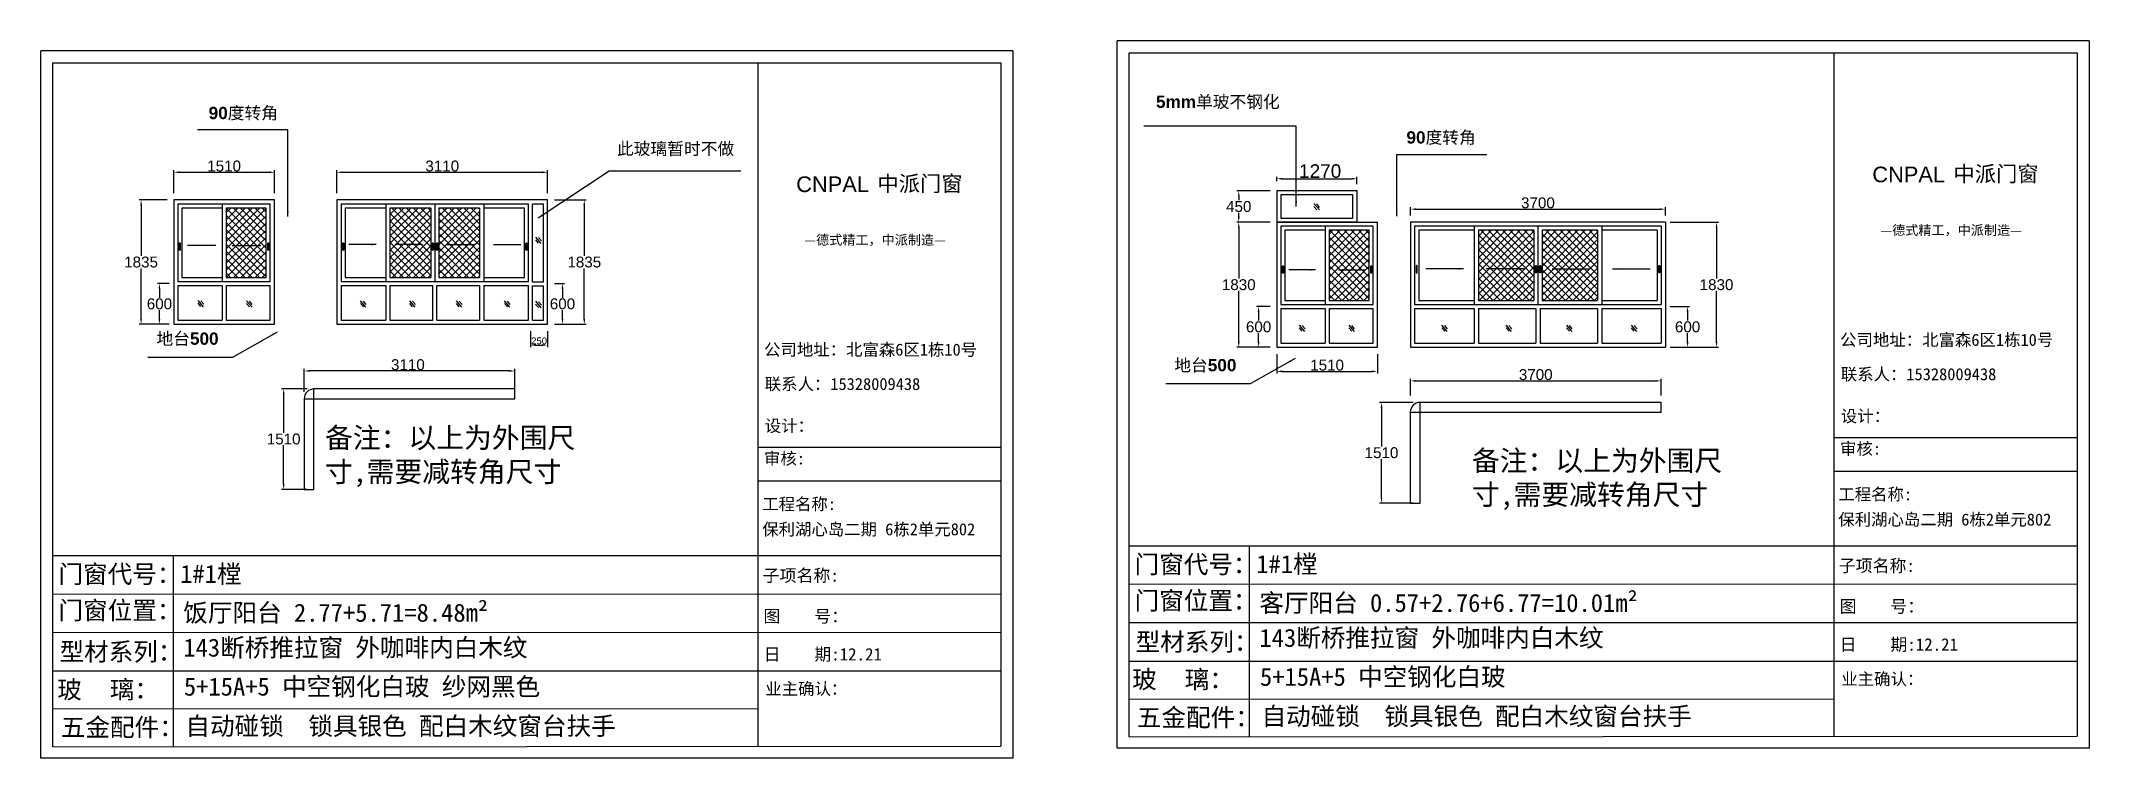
# Model space of a CAD drawing. Header units: inches. Extents: x -138455 to 599497, y -747149 to 13167.
# Drawn here: x 279536 to 309675, y -627112 to -616563 of the extents above; entities that cross this region are included whole.
import ezdxf

# ---------------------------------------------------------------- set-up
doc = ezdxf.new("R2010")
doc.units = ezdxf.units.IN
doc.header["$MEASUREMENT"] = 0
doc.header["$PDMODE"] = 35
doc.header["$PDSIZE"] = -3
doc.layers.add('0 @ 1', color=7, linetype='Continuous')
doc.styles.add('Annotative', font='arialbd.ttf')
doc.styles.add('MtXpl_', font='')
doc.styles.get("Standard").update_dxf_attribs({"font": 'arial.ttf'})
doc.styles.get('MtXpl_').set_extended_font_data('SimSun')
doc.dimstyles.get("Standard").update_dxf_attribs({"dimtxt": 80, "dimasz": 70, "dimexe": 40, "dimexo": 80, "dimgap": 0, "dimtad": 1, "dimtih": 1, "dimtoh": 1, "dimdec": 0, "dimzin": 0, "dimdsep": 46, "dimtxsty": 'Standard', "dimcen": 0.09, "dimadec": 0, "dimazin": 0, "dimtfac": 1, "dimtdec": 0, "dimtofl": 0, "dimtmove": 0, "dimatfit": 3, "dimfxl": 0, "dimtolj": 1, "dimtzin": 0, "dimarcsym": 0})

msp = doc.modelspace()

# ---------------------------------------------------------------- texts
for p in [(306485, -618641.4), (290649.7, -618785.4)]:
    msp.add_text('CNPAL', height=229.91).set_placement(p)
at = {"style": 'MtXpl_'}
for s, height, p in [('中派门窗', 229.91, (307678.7, -618632)), ('中派门窗', 229.91, (291843.5, -618775.9)), ('—德式精工，中派制造—', 141.486, (306605.2, -619416.5)), ('—德式精工，中派制造—', 141.486, (290769.9, -619560.4)), ('公司地址：北富森6区1栋10号', 176.858, (306012.4, -621048)), ('公司地址：北富森6区1栋10号', 176.858, (290177.1, -621191.9)), ('联系人：15328009438', 176.858, (306022, -621553.6)), ('联系人：15328009438', 176.858, (290186.7, -621697.5)), ('设计：', 176.86, (306022.3, -622169.4)), ('设计：', 176.86, (290187, -622313.3)), ('审核:', 176.86, (290175.7, -622792.9)), ('审核:', 176.86, (306011, -622648.9)), ('工程名称:', 176.86, (290149.9, -623464.1)), ('工程名称:', 176.86, (305985.1, -623320.2)), ('保利湖心岛二期 6栋2单元802', 176.858, (305985.1, -623691.5)), ('保利湖心岛二期 6栋2单元802', 176.858, (290149.9, -623835.4)), ('子项名称:', 182.76, (305990.8, -624374)), ('子项名称:', 182.76, (290155.5, -624517.9)), ('图    号：', 182.76, (306003.9, -624973.3)), ('图    号：', 182.76, (290168.6, -625117.3)), ('日    期:12.21', 182.755, (306004.5, -625533.2)), ('日    期:12.21', 182.755, (290169.3, -625677.1)), ('业主确认：', 176.86, (290193.8, -626181.3)), ('业主确认：', 176.86, (306029.1, -626037.3))]:
    msp.add_text(s, height=height, dxfattribs=at).set_placement(p)
at = {"layer": '0 @ 1', "style": 'Annotative'}
for s, p in [('门窗代号：', (295628.9, -624394.4)), ('门窗代号：', (279793.7, -624538.3)), ('门窗位置：', (279793.7, -625072.8)), ('门窗位置：', (295628.9, -624928.9)), ('型材系列：', (279808.9, -625679.9)), ('型材系列：', (295644.2, -625535.9)), ('玻    璃：', (279775, -626236.6)), ('玻    璃：', (295593.4, -626086.9)), ('五金配件：', (279827.4, -626791.8)), ('五金配件：', (295662.6, -626647.9))]:
    msp.add_text(s, height=265.29, dxfattribs=at).set_placement(p)
for s, width, heights, insert, char_height, attachment_point in [('90{\\fSimSun|b1|i0|c134|p2;度转角}', 1071.124, [0], (282003.4, -617532), 180.693, 1), ('5mm{\\fSimSun|b1|i0|c134|p2;单玻不钢化}', 2149.158, [0], (297765.5, -617366.2), 180.693, 3), ('{\\fSimSun|b1|i0|c134|p2;此玻璃暂时不做}', 2854.319, [0], (288011.6, -618057.2), 180.693, 1), ('90{\\fSimSun|b1|i0|c134|p2;度转角}', 1071.124, [0], (300650.3, -617891.3), 180.693, 3), ('{\\fSimSun|b1|i0|c134|p2;地台}500', 1071.124, [0], (281235.4, -620851.6), 180.693, 1), ('{\\fSimSun|b1|i0|c134|p2;地台}500', 1071.124, [0], (296213.6, -621241.9), 180.693, 1), ('{\\fSimSun|b1|i0|c134|p2;备注：以上为外围尺寸,需要减转角尺寸}', 4252.954, [0], (283715.4, -622249.9), 300, 1), ('{\\fSimSun|b1|i0|c134|p2;备注：以上为外围尺寸,需要减转角尺寸}', 4252.954, [0], (300593.2, -622586.8), 300, 1), ('{\\fSimSun|b1|i0|c134|p2;1#1樘}', 4396.385, [0], (297419.7, -624126.4), 265.286, 1), ('{\\fSimSun|b1|i0|c134|p2;1#1樘}', 4396.385, [0], (281584.4, -624270.3), 265.286, 1), ('{\\fSimSun|b1|i0|c134|p2;客厅阳台 0.57+2.76+6.77=10.01m²}', 6088.27, [0], (297465.8, -624697.6), 265.286, 1), ('{\\fSimSun|b1|i0|c134|p2;饭厅阳台 2.77+5.71=8.48m²}', 6376.819, [0], (281630.5, -624841.6), 265.286, 1), ('{\\fSimSun|b1|i0|c134|p2;143断桥推拉窗 外咖啡内白木纹}', 6156.992, [0], (281631, -625355), 265.286, 1), ('{\\fSimSun|b1|i0|c134|p2;143断桥推拉窗 外咖啡内白木纹}', 5994.881, [0], (297466.2, -625211.1), 265.286, 1), ('{\\fSimSun|b1|i0|c134|p2;5+15A+5 中空钢化白玻 纱网黑色}', 6000.142, [0], (281639, -625928.6), 265.286, 1), ('{\\fSimSun|b1|i0|c134|p2;5+15A+5 中空钢化白玻}', 6000.142, [0], (297474.3, -625784.6), 265.286, 1), ('{\\fSimSun|b1|i0|c134|p2;自动碰锁  锁具银色 配白木纹窗台扶手}', 12547.153, [175.9], (281661.9, -626508.5), 265.286, 1), ('{\\fSimSun|b1|i0|c134|p2;自动碰锁  锁具银色 配白木纹窗台扶手}', 7204.942, [175.9], (297497.1, -626364.6), 265.286, 1)]:
    msp.add_mtext_dynamic_manual_height_columns(s, width=width, gutter_width=903.5, heights=heights, dxfattribs=dict(at, insert=insert, char_height=char_height, attachment_point=attachment_point))

# ---------------------------------------------------------------- blocks, each defined once
blk = doc.blocks.new('*D2577')
at = {"color": 0, "lineweight": -2, "transparency": 16777216}
for p, q in [((281491, -618801), (281491, -618464)), ((281571, -618494), (282891, -618494)), ((282971, -618801), (282971, -618464))]:
    blk.add_line(p, q, dxfattribs=at)
at = {"color": 0, "transparency": 16777216}
for points in [[(281571, -618481), (281571, -618508), (281491, -618494)], [(282891, -618481), (282891, -618508), (282971, -618494)]]:
    blk.add_solid(points, dxfattribs=at)
at = {"layer": 'Defpoints', "color": 0, "transparency": 16777216}
for p in [(282971, -618494), (281491, -618901), (282971, -618901)]:
    blk.add_point(p, dxfattribs=at)
at = {"color": 0, "transparency": 16777216, "insert": (282231, -618403), "char_height": 160, "attachment_point": 5}
blk.add_mtext('\\A1;1510', dxfattribs=at)
blk = doc.blocks.new('*D2578')
at = {"color": 0, "lineweight": -2, "transparency": 16777216}
for p, q in [((281391, -618901), (280979, -618901)), ((281009, -618981), (281009, -619724)), ((281009, -620651), (281009, -619908)), ((281391, -620731), (280979, -620731))]:
    blk.add_line(p, q, dxfattribs=at)
at = {"color": 0, "transparency": 16777216}
for points in [[(280996, -618981), (281022, -618981), (281009, -618901)], [(280996, -620651), (281022, -620651), (281009, -620731)]]:
    blk.add_solid(points, dxfattribs=at)
at = {"layer": 'Defpoints', "color": 0, "transparency": 16777216}
for p in [(281491, -618901), (281009, -620731), (281491, -620731)]:
    blk.add_point(p, dxfattribs=at)
at = {"color": 0, "transparency": 16777216, "insert": (281009, -619816), "char_height": 160, "attachment_point": 5}
blk.add_mtext('\\A1;1835', dxfattribs=at)
blk = doc.blocks.new('123as')
at = {"color": 0}
for p, q in [((90189, 51387), (90252, 51462)), ((90194, 51330), (90312, 51470)), ((90251, 51335), (90314, 51410))]:
    blk.add_line(p, q, dxfattribs=at)
blk = doc.blocks.new('*D2573')
at = {"color": 0, "lineweight": -2, "transparency": 16777216}
for p, q in [((283891, -618801), (283891, -618464)), ((283971, -618494), (286911, -618494)), ((286991, -618801), (286991, -618464))]:
    blk.add_line(p, q, dxfattribs=at)
at = {"color": 0, "transparency": 16777216}
for points in [[(283971, -618481), (283971, -618508), (283891, -618494)], [(286911, -618481), (286911, -618508), (286991, -618494)]]:
    blk.add_solid(points, dxfattribs=at)
at = {"layer": 'Defpoints', "color": 0, "transparency": 16777216}
for p in [(286991, -618494), (283891, -618901), (286991, -618901)]:
    blk.add_point(p, dxfattribs=at)
at = {"color": 0, "transparency": 16777216, "insert": (285441, -618403), "char_height": 160, "attachment_point": 5}
blk.add_mtext('\\A1;3110', dxfattribs=at)
blk = doc.blocks.new('*D2574')
at = {"color": 0, "lineweight": -2, "transparency": 16777216}
for p, q in [((287091, -618901), (287561, -618901)), ((287531, -618981), (287531, -619724)), ((287531, -620651), (287531, -619908)), ((287091, -620731), (287561, -620731))]:
    blk.add_line(p, q, dxfattribs=at)
at = {"color": 0, "transparency": 16777216}
for points in [[(287517, -618981), (287544, -618981), (287531, -618901)], [(287517, -620651), (287544, -620651), (287531, -620731)]]:
    blk.add_solid(points, dxfattribs=at)
at = {"layer": 'Defpoints', "color": 0, "transparency": 16777216}
for p in [(286991, -618901), (286991, -620731), (287531, -620731)]:
    blk.add_point(p, dxfattribs=at)
at = {"color": 0, "transparency": 16777216, "insert": (287531, -619816), "char_height": 160, "attachment_point": 5}
blk.add_mtext('\\A1;1835', dxfattribs=at)
blk = doc.blocks.new('*D2575')
at = {"color": 0, "lineweight": -2, "transparency": 16777216}
for p, q in [((286741, -620831), (286741, -621067)), ((286991, -620831), (286991, -621067)), ((286821, -621037), (286911, -621037))]:
    blk.add_line(p, q, dxfattribs=at)
at = {"color": 0, "transparency": 16777216}
for points in [[(286821, -621023), (286821, -621050), (286741, -621037)], [(286911, -621023), (286911, -621050), (286991, -621037)]]:
    blk.add_solid(points, dxfattribs=at)
at = {"layer": 'Defpoints', "color": 0, "transparency": 16777216}
for p in [(286741, -620731), (286991, -620731), (286991, -621037)]:
    blk.add_point(p, dxfattribs=at)
at = {"color": 0, "transparency": 16777216, "insert": (286866, -620975), "char_height": 160, "attachment_point": 5}
blk.add_mtext('\\A1;{\\H0.625x;250}', dxfattribs=at)
blk = doc.blocks.new('*D2576')
at = {"color": 0, "lineweight": -2, "transparency": 16777216}
for p, q in [((287091, -620131), (287240, -620131)), ((287210, -620211), (287210, -620340)), ((287210, -620651), (287210, -620523)), ((287091, -620731), (287240, -620731))]:
    blk.add_line(p, q, dxfattribs=at)
at = {"color": 0, "transparency": 16777216}
for points in [[(287197, -620211), (287224, -620211), (287210, -620131)], [(287197, -620651), (287224, -620651), (287210, -620731)]]:
    blk.add_solid(points, dxfattribs=at)
at = {"layer": 'Defpoints', "color": 0, "transparency": 16777216}
for p in [(286991, -620131), (286991, -620731), (287210, -620731)]:
    blk.add_point(p, dxfattribs=at)
at = {"color": 0, "transparency": 16777216, "insert": (287210, -620431), "char_height": 160, "attachment_point": 5}
blk.add_mtext('\\A1;600', dxfattribs=at)
blk = doc.blocks.new('*D2580')
at = {"color": 0, "lineweight": -2, "transparency": 16777216}
for p, q in [((281420, -620131), (281249, -620131)), ((281279, -620211), (281279, -620340)), ((281279, -620651), (281279, -620523)), ((281420, -620731), (281249, -620731))]:
    blk.add_line(p, q, dxfattribs=at)
at = {"color": 0, "transparency": 16777216}
for points in [[(281265, -620211), (281292, -620211), (281279, -620131)], [(281265, -620651), (281292, -620651), (281279, -620731)]]:
    blk.add_solid(points, dxfattribs=at)
at = {"layer": 'Defpoints', "color": 0, "transparency": 16777216}
for p in [(281520, -620131), (281279, -620731), (281520, -620731)]:
    blk.add_point(p, dxfattribs=at)
at = {"color": 0, "transparency": 16777216, "insert": (281279, -620431), "char_height": 160, "attachment_point": 5}
blk.add_mtext('\\A1;600', dxfattribs=at)
blk = doc.blocks.new('*D2581')
at = {"color": 0, "lineweight": -2, "transparency": 16777216}
for p, q in [((297622, -619229), (297132, -619229)), ((297162, -619309), (297162, -620057)), ((297162, -620989), (297162, -620240)), ((297622, -621069), (297132, -621069))]:
    blk.add_line(p, q, dxfattribs=at)
at = {"color": 0, "transparency": 16777216}
for points in [[(297149, -619309), (297175, -619309), (297162, -619229)], [(297149, -620989), (297175, -620989), (297162, -621069)]]:
    blk.add_solid(points, dxfattribs=at)
at = {"layer": 'Defpoints', "color": 0, "transparency": 16777216}
for p in [(297722, -619229), (297162, -621069), (297722, -621069)]:
    blk.add_point(p, dxfattribs=at)
at = {"color": 0, "transparency": 16777216, "insert": (297162, -620149), "char_height": 160, "attachment_point": 5}
blk.add_mtext('\\A1;1830', dxfattribs=at)
blk = doc.blocks.new('*D2583')
at = {"color": 0, "lineweight": -2, "transparency": 16777216}
for p, q in [((297622, -620469), (297424, -620469)), ((297454, -620549), (297454, -620677)), ((297454, -620989), (297454, -620860)), ((297622, -621069), (297424, -621069))]:
    blk.add_line(p, q, dxfattribs=at)
at = {"color": 0, "transparency": 16777216}
for points in [[(297440, -620549), (297467, -620549), (297454, -620469)], [(297440, -620989), (297467, -620989), (297454, -621069)]]:
    blk.add_solid(points, dxfattribs=at)
at = {"layer": 'Defpoints', "color": 0, "transparency": 16777216}
for p in [(297722, -620469), (297454, -621069), (297722, -621069)]:
    blk.add_point(p, dxfattribs=at)
at = {"color": 0, "transparency": 16777216, "insert": (297454, -620769), "char_height": 160, "attachment_point": 5}
blk.add_mtext('\\A1;600', dxfattribs=at)
blk = doc.blocks.new('*D2590')
at = {"color": 0, "lineweight": -2, "transparency": 16777216}
for p, q in [((303513, -620469), (303797, -620469)), ((303767, -620549), (303767, -620677)), ((303767, -620989), (303767, -620860)), ((303513, -621069), (303797, -621069))]:
    blk.add_line(p, q, dxfattribs=at)
at = {"color": 0, "transparency": 16777216}
for points in [[(303753, -620549), (303780, -620549), (303767, -620469)], [(303753, -620989), (303780, -620989), (303767, -621069)]]:
    blk.add_solid(points, dxfattribs=at)
at = {"layer": 'Defpoints', "color": 0, "transparency": 16777216}
for p in [(303413, -620469), (303413, -621069), (303767, -621069)]:
    blk.add_point(p, dxfattribs=at)
at = {"color": 0, "transparency": 16777216, "insert": (303767, -620769), "char_height": 160, "attachment_point": 5}
blk.add_mtext('\\A1;600', dxfattribs=at)
blk = doc.blocks.new('*D2582')
at = {"color": 0, "lineweight": -2, "transparency": 16777216}
for p, q in [((303513, -619229), (304223, -619229)), ((304193, -619309), (304193, -620057)), ((304193, -620989), (304193, -620240)), ((303513, -621069), (304223, -621069))]:
    blk.add_line(p, q, dxfattribs=at)
at = {"color": 0, "transparency": 16777216}
for points in [[(304180, -619309), (304206, -619309), (304193, -619229)], [(304180, -620989), (304206, -620989), (304193, -621069)]]:
    blk.add_solid(points, dxfattribs=at)
at = {"layer": 'Defpoints', "color": 0, "transparency": 16777216}
for p in [(303413, -619229), (303413, -621069), (304193, -621069)]:
    blk.add_point(p, dxfattribs=at)
at = {"color": 0, "transparency": 16777216, "insert": (304193, -620149), "char_height": 160, "attachment_point": 5}
blk.add_mtext('\\A1;1830', dxfattribs=at)
blk = doc.blocks.new('*D2591')
at = {"color": 0, "lineweight": -2, "transparency": 16777216}
for p, q in [((297722, -618626), (297722, -618560)), ((297802, -618590), (298822, -618590)), ((298902, -618669), (298902, -618560))]:
    blk.add_line(p, q, dxfattribs=at)
at = {"color": 0, "transparency": 16777216}
for points in [[(297802, -618576), (297802, -618603), (297722, -618590)], [(298822, -618576), (298822, -618603), (298902, -618590)]]:
    blk.add_solid(points, dxfattribs=at)
at = {"layer": 'Defpoints', "color": 0, "transparency": 16777216}
for p in [(297722, -618726), (298902, -618590), (298902, -618769)]:
    blk.add_point(p, dxfattribs=at)
at = {"color": 0, "transparency": 16777216, "insert": (298360, -618478), "char_height": 160, "attachment_point": 5}
blk.add_mtext('\\A1;{\\H1.25x;1270}', dxfattribs=at)
blk = doc.blocks.new('*D2592')
at = {"color": 0, "lineweight": -2, "transparency": 16777216}
for p, q in [((297622, -618769), (297132, -618769)), ((297162, -618849), (297162, -618907)), ((297622, -619229), (297132, -619229)), ((297162, -619149), (297162, -619090))]:
    blk.add_line(p, q, dxfattribs=at)
at = {"color": 0, "transparency": 16777216}
for points in [[(297149, -618849), (297175, -618849), (297162, -618769)], [(297149, -619149), (297175, -619149), (297162, -619229)]]:
    blk.add_solid(points, dxfattribs=at)
at = {"layer": 'Defpoints', "color": 0, "transparency": 16777216}
for p in [(297722, -618769), (297162, -619229), (297722, -619229)]:
    blk.add_point(p, dxfattribs=at)
at = {"color": 0, "transparency": 16777216, "insert": (297162, -618999), "char_height": 160, "attachment_point": 5}
blk.add_mtext('\\A1;450', dxfattribs=at)
blk = doc.blocks.new('*D2602')
at = {"color": 0, "lineweight": -2, "transparency": 16777216}
for p, q in [((283409, -621725), (283409, -621388)), ((286429, -621418), (283489, -621418)), ((286509, -621725), (286509, -621388))]:
    blk.add_line(p, q, dxfattribs=at)
at = {"color": 0, "transparency": 16777216}
for points in [[(283489, -621404), (283489, -621431), (283409, -621418)], [(286429, -621404), (286429, -621431), (286509, -621418)]]:
    blk.add_solid(points, dxfattribs=at)
at = {"layer": 'Defpoints', "color": 0, "transparency": 16777216}
for p in [(283409, -621418), (283409, -621825), (286509, -621825)]:
    blk.add_point(p, dxfattribs=at)
at = {"color": 0, "transparency": 16777216, "insert": (284935, -621326), "char_height": 160, "attachment_point": 5}
blk.add_mtext('\\A1;3110', dxfattribs=at)
blk = doc.blocks.new('*D2603')
at = {"color": 0, "lineweight": -2, "transparency": 16777216}
for p, q in [((283452, -621682), (283077, -621682)), ((283107, -621762), (283107, -622327)), ((283107, -623082), (283107, -622511)), ((283452, -623162), (283077, -623162))]:
    blk.add_line(p, q, dxfattribs=at)
at = {"color": 0, "transparency": 16777216}
for points in [[(283093, -621762), (283120, -621762), (283107, -621682)], [(283093, -623082), (283120, -623082), (283107, -623162)]]:
    blk.add_solid(points, dxfattribs=at)
at = {"layer": 'Defpoints', "color": 0, "transparency": 16777216}
for p in [(283107, -621682), (283552, -621682), (283552, -623162)]:
    blk.add_point(p, dxfattribs=at)
at = {"color": 0, "transparency": 16777216, "insert": (283107, -622419), "char_height": 160, "attachment_point": 5}
blk.add_mtext('\\A1;1510', dxfattribs=at)
blk = doc.blocks.new('*D2604')
at = {"color": 0, "lineweight": -2, "transparency": 16777216}
for p, q in [((299687, -621781), (299687, -621534)), ((299767, -621564), (303297, -621564)), ((303377, -621781), (303377, -621534))]:
    blk.add_line(p, q, dxfattribs=at)
at = {"color": 0, "transparency": 16777216}
for points in [[(299767, -621551), (299767, -621577), (299687, -621564)], [(303297, -621551), (303297, -621577), (303377, -621564)]]:
    blk.add_solid(points, dxfattribs=at)
at = {"layer": 'Defpoints', "color": 0, "transparency": 16777216}
for p in [(303377, -621564), (299687, -621881), (303377, -621881)]:
    blk.add_point(p, dxfattribs=at)
at = {"color": 0, "transparency": 16777216, "insert": (301532, -621472), "char_height": 160, "attachment_point": 5}
blk.add_mtext('\\A1;3700', dxfattribs=at)
blk = doc.blocks.new('*D2605')
at = {"color": 0, "lineweight": -2, "transparency": 16777216}
for p, q in [((299730, -621881), (299233, -621881)), ((299263, -621961), (299263, -622529)), ((299263, -623281), (299263, -622713)), ((299730, -623361), (299233, -623361))]:
    blk.add_line(p, q, dxfattribs=at)
at = {"color": 0, "transparency": 16777216}
for points in [[(299250, -621961), (299276, -621961), (299263, -621881)], [(299250, -623281), (299276, -623281), (299263, -623361)]]:
    blk.add_solid(points, dxfattribs=at)
at = {"layer": 'Defpoints', "color": 0, "transparency": 16777216}
for p in [(299830, -621881), (299263, -623361), (299830, -623361)]:
    blk.add_point(p, dxfattribs=at)
at = {"color": 0, "transparency": 16777216, "insert": (299263, -622621), "char_height": 160, "attachment_point": 5}
blk.add_mtext('\\A1;1510', dxfattribs=at)
blk = doc.blocks.new('*D2610')
at = {"color": 0, "lineweight": -2, "transparency": 16777216}
for p, q in [((297722, -621169), (297722, -621454)), ((297802, -621424), (299122, -621424)), ((299202, -621169), (299202, -621454))]:
    blk.add_line(p, q, dxfattribs=at)
at = {"color": 0, "transparency": 16777216}
for points in [[(297802, -621410), (297802, -621437), (297722, -621424)], [(299122, -621410), (299122, -621437), (299202, -621424)]]:
    blk.add_solid(points, dxfattribs=at)
at = {"layer": 'Defpoints', "color": 0, "transparency": 16777216}
for p in [(297722, -621069), (299202, -621069), (299202, -621424)]:
    blk.add_point(p, dxfattribs=at)
at = {"color": 0, "transparency": 16777216, "insert": (298462, -621332), "char_height": 160, "attachment_point": 5}
blk.add_mtext('\\A1;1510', dxfattribs=at)
blk = doc.blocks.new('*D2689')
at = {"color": 0, "lineweight": -2, "transparency": 16777216}
for p, q in [((299690, -619129), (299690, -619007)), ((299770, -619037), (303360, -619037)), ((303440, -619129), (303440, -619007))]:
    blk.add_line(p, q, dxfattribs=at)
at = {"color": 0, "transparency": 16777216}
for points in [[(299770, -619024), (299770, -619050), (299690, -619037)], [(303360, -619024), (303360, -619050), (303440, -619037)]]:
    blk.add_solid(points, dxfattribs=at)
at = {"layer": 'Defpoints', "color": 0, "transparency": 16777216}
for p in [(303440, -619037), (299690, -619229), (303440, -619229)]:
    blk.add_point(p, dxfattribs=at)
at = {"color": 0, "transparency": 16777216, "insert": (301565, -618945), "char_height": 160, "attachment_point": 5}
blk.add_mtext('\\A1;3700', dxfattribs=at)

# ---------------------------------------------------------------- dimensions: what is measured, and where the dimension line sits
for base, p1, p2, text, picture, middle in [((282970.7, -618494.3), (281490.7, -618901.2), (282970.7, -618901.2), '1510', '*D2577', (282230.7, -618402.6)), ((286991.2, -618494.3), (283891.2, -618901.2), (286991.2, -618901.2), '3110', '*D2573', (285441.2, -618402.5)), ((303440.3, -619036.8), (299690.3, -619228.5), (303440.3, -619228.5), '3700', '*D2689', (301565.3, -618945.1)), ((303376.6, -621563.9), (299686.6, -621880.8), (303376.6, -621880.8), '3700', '*D2604', (301531.6, -621472.1))]:
    dim = msp.add_linear_dim(base=base, p1=p1, p2=p2, text=text, dimstyle='Standard', override={"dimtxt": 160, "dimasz": 80, "dimexe": 30, "dimexo": 100, "dimgap": 10, "dimfxl": 100})
    dim.commit()
    dim.dimension.update_dxf_attribs({"geometry": picture, "text_midpoint": middle})
for base, p1, p2, text, picture, middle in [((298902.1, -618589.8), (297722.1, -618726.5), (298902.1, -618768.5), '{\\H1.25x;1270}', '*D2591', (298359.9, -618589.8)), ((286991.2, -621036.5), (286741.2, -620731.2), (286991.2, -620731.2), '{\\H0.625x;250}', '*D2575', (286866.2, -621036.5)), ((299202.1, -621423.6), (297722.1, -621068.5), (299202.1, -621068.5), '1510', '*D2610', (298462.1, -621423.6))]:
    dim = msp.add_linear_dim(base=base, p1=p1, p2=p2, text=text, dimstyle='Standard', override={"dimtxt": 160, "dimasz": 80, "dimexe": 30, "dimexo": 100, "dimgap": 10, "dimfxl": 100})
    dim.commit()
    dim.dimension.update_dxf_attribs({"geometry": picture, "text_midpoint": middle, "dimtype": 160})
for base, p1, p2, text, picture, middle in [((281008.9, -620731.2), (281490.7, -618901.2), (281490.7, -620731.2), '1835', '*D2578', (281008.9, -619816.2)), ((287530.7, -620731.2), (286991.2, -618901.2), (286991.2, -620731.2), '1835', '*D2574', (287530.7, -619816.2)), ((297162.2, -619228.5), (297722.1, -618768.5), (297722.1, -619228.5), '450', '*D2592', (297162.2, -618998.5)), ((297162.2, -621068.5), (297722.1, -619228.5), (297722.1, -621068.5), '1830', '*D2581', (297162.2, -620148.5)), ((304193, -621068.5), (303412.7, -619228.5), (303412.7, -621068.5), '1830', '*D2582', (304193, -620148.5)), ((299263.1, -623360.8), (299829.6, -621880.8), (299829.6, -623360.8), '1510', '*D2605', (299263.1, -622620.8))]:
    dim = msp.add_linear_dim(base=base, p1=p1, p2=p2, angle=90, text=text, dimstyle='Standard', override={"dimtxt": 160, "dimasz": 80, "dimexe": 30, "dimexo": 100, "dimgap": 10, "dimfxl": 100})
    dim.commit()
    dim.dimension.update_dxf_attribs({"geometry": picture, "text_midpoint": middle})
dim = msp.add_linear_dim(base=(281278.5, -620731.2), p1=(281520, -620131.2), p2=(281520, -620731.2), angle=90, dimstyle='Standard', override={"dimtxt": 160, "dimasz": 80, "dimexe": 30, "dimexo": 100, "dimgap": 10, "dimfxl": 100})
dim.commit()
dim.dimension.update_dxf_attribs({"geometry": '*D2580', "text_midpoint": (281278.5, -620431.2), "dimtype": 160})
for base, p1, p2, picture, middle in [((287210.3, -620731.2), (286991.2, -620131.2), (286991.2, -620731.2), '*D2576', (287210.3, -620431.2)), ((297453.8, -621068.5), (297722.1, -620468.5), (297722.1, -621068.5), '*D2583', (297453.8, -620768.5)), ((303766.8, -621068.5), (303412.7, -620468.5), (303412.7, -621068.5), '*D2590', (303766.8, -620768.5))]:
    dim = msp.add_linear_dim(base=base, p1=p1, p2=p2, angle=90, dimstyle='Standard', override={"dimtxt": 160, "dimasz": 80, "dimexe": 30, "dimexo": 100, "dimgap": 10, "dimfxl": 100})
    dim.commit()
    dim.dimension.update_dxf_attribs({"geometry": picture, "text_midpoint": middle})
for base, p1, p2, angle, text, picture, middle in [((283409.5, -621417.6), (286509.5, -621825.5), (283409.5, -621825.5), 180, '3110', '*D2602', (284935, -621417.6)), ((283106.5, -621682.5), (283552.5, -623162.5), (283552.5, -621682.5), 90, '1510', '*D2603', (283106.5, -622419.2))]:
    dim = msp.add_linear_dim(base=base, p1=p1, p2=p2, angle=angle, text=text, dimstyle='Standard', override={"dimtxt": 160, "dimasz": 80, "dimexe": 30, "dimexo": 100, "dimgap": 10, "dimfxl": 100})
    dim.commit()
    dim.dimension.update_dxf_attribs({"geometry": picture, "text_midpoint": middle, "dimtype": 160})

# ---------------------------------------------------------------- hatches: boundary and pattern name
h = msp.add_hatch()
h.set_pattern_fill('ANSI37', color=256, scale=600)
h.paths.add_polyline_path([(282850.7, -619021.2), (282260.7, -619021.2), (282260.7, -620041.2), (282850.7, -620041.2)])
h = msp.add_hatch()
h.set_pattern_fill('ANSI37', color=256, scale=600)
h.paths.add_polyline_path([(284671.2, -619021.2), (284671.2, -620041.2), (285271.2, -620041.2), (285271.2, -619021.2)])
h.paths.add_polyline_path([(285391.2, -620041.2), (285991.2, -620041.2), (285991.2, -619021.2), (285391.2, -619021.2)])
h = msp.add_hatch()
h.set_pattern_fill('ANSI37', color=256, scale=600)
h.paths.add_polyline_path([(298492.1, -619348.5), (298492.1, -620378.5), (299082.1, -620378.5), (299082.1, -619348.5)])
h = msp.add_hatch()
h.set_pattern_fill('ANSI37', color=256, scale=600)
h.paths.add_polyline_path([(301505.3, -619348.5), (300687.8, -619348.5), (300687.8, -620378.5), (301505.3, -620378.5)])
h.paths.add_polyline_path([(301625.3, -620378.5), (302442.8, -620378.5), (302442.8, -619348.5), (301625.3, -619348.5)])

# ---------------------------------------------------------------- linework, layer by layer
for p, q in [((309674.6, -616562.6), (295370.8, -616562.6)), ((295370.8, -626968.4), (295370.8, -616562.6)), ((309674.6, -616562.6), (309674.6, -626968.4)), ((293839.3, -616706.5), (279535.6, -616706.5)), ((279535.6, -627112.3), (279535.6, -616706.5)), ((279712.4, -616882.8), (293663, -616882.8)), ((279712.4, -626945.4), (279712.4, -616882.8)), ((290085.1, -616882.8), (290085.1, -626936.2)), ((293663, -616882.8), (293663, -626935.6)), ((293839.3, -616706.5), (293839.3, -627112.3)), ((295547.7, -616738.9), (309498.3, -616738.9)), ((295547.7, -626801.5), (295547.7, -616738.9)), ((305920.3, -616738.9), (305920.3, -626792.2)), ((309498.3, -616738.9), (309498.3, -626791.6)), ((282970.7, -618901.2), (281490.7, -618901.2)), ((281490.7, -618901.2), (281490.7, -620731.2)), ((282910.7, -618961.2), (281550.7, -618961.2)), ((281550.7, -618961.2), (281550.7, -620101.2)), ((282200.7, -619021.2), (281610.7, -619021.2)), ((281610.7, -619021.2), (281610.7, -620041.2)), ((282200.7, -618961.2), (282200.7, -620101.2)), ((282850.7, -619021.2), (282260.7, -619021.2)), ((282260.7, -619021.2), (282260.7, -620041.2)), ((282850.7, -620041.2), (282850.7, -619021.2)), ((282910.7, -620101.2), (282910.7, -618961.2)), ((282970.7, -620731.2), (282970.7, -618901.2)), ((286991.2, -618901.2), (283891.2, -618901.2)), ((283891.2, -618901.2), (283891.2, -620731.2)), ((283951.2, -618961.2), (283951.2, -620101.2)), ((286711.2, -618961.2), (283951.2, -618961.2)), ((284011.2, -619021.2), (284011.2, -620041.2)), ((284611.2, -619021.2), (284011.2, -619021.2)), ((284611.2, -618961.2), (284611.2, -620101.2)), ((284671.2, -619021.2), (284671.2, -620041.2)), ((285271.2, -619021.2), (284671.2, -619021.2)), ((285271.2, -619021.2), (285271.2, -620041.2)), ((285331.2, -618961.2), (285331.2, -620101.2)), ((285391.2, -619021.2), (285391.2, -620041.2)), ((285991.2, -619021.2), (285391.2, -619021.2)), ((285991.2, -619021.2), (285991.2, -620041.2)), ((286051.2, -618961.2), (286051.2, -620101.2)), ((286651.2, -619021.2), (286051.2, -619021.2)), ((286651.2, -620041.2), (286651.2, -619021.2)), ((286711.2, -620101.2), (286711.2, -618961.2)), ((286931.2, -618961.2), (286771.2, -618961.2)), ((286771.2, -620106.6), (286771.2, -618961.2)), ((286931.2, -620106.6), (286931.2, -618961.2)), ((286991.2, -620731.2), (286991.2, -618901.2)), ((298902.1, -619228.5), (297722.1, -619228.5)), ((297722.1, -619228.5), (297722.1, -621068.5)), ((298492.1, -619288.5), (297782.1, -619288.5)), ((297782.1, -619288.5), (297782.1, -620438.5)), ((298432.1, -619348.5), (297842.1, -619348.5)), ((297842.1, -619348.5), (297842.1, -620378.5)), ((298432.1, -619288.5), (298432.1, -620438.5)), ((299142.1, -619288.5), (298492.1, -619288.5)), ((299082.1, -619348.5), (298492.1, -619348.5)), ((298492.1, -619348.5), (298492.1, -620378.5)), ((298902.1, -619228.5), (299202.1, -619228.5)), ((299082.1, -620378.5), (299082.1, -619348.5)), ((299142.1, -620438.5), (299142.1, -619288.5)), ((299202.1, -621068.5), (299202.1, -619228.5)), ((303440.3, -619228.5), (299690.3, -619228.5)), ((299690.3, -619228.5), (299690.3, -621068.5)), ((303380.3, -619288.5), (299750.3, -619288.5)), ((299750.3, -619288.5), (299750.3, -620438.5)), ((299810.3, -619348.5), (299810.3, -620378.5)), ((300627.8, -619348.5), (299810.3, -619348.5)), ((300627.8, -619288.5), (300627.8, -620438.5)), ((300687.8, -619348.5), (300687.8, -620378.5)), ((301505.3, -619348.5), (300687.8, -619348.5)), ((301505.3, -619348.5), (301505.3, -620378.5)), ((301565.3, -619288.5), (301565.3, -620438.5)), ((301625.3, -619348.5), (301625.3, -620378.5)), ((302442.8, -619348.5), (301625.3, -619348.5)), ((302442.8, -619348.5), (302442.8, -620378.5)), ((302502.8, -619288.5), (302502.8, -620438.5)), ((303320.3, -619348.5), (302502.8, -619348.5)), ((303320.3, -619348.5), (303320.3, -620378.5)), ((303380.3, -619288.5), (303380.3, -620438.5)), ((303440.3, -619228.5), (303440.3, -621068.5)), ((281550.7, -620101.2), (282910.7, -620101.2)), ((281550.7, -620161.2), (281550.7, -620671.2)), ((281550.7, -620161.2), (282200.7, -620161.2)), ((281610.7, -620041.2), (282200.7, -620041.2)), ((282200.7, -620161.2), (282200.7, -620671.2)), ((282260.7, -620041.2), (282850.7, -620041.2)), ((282260.7, -620161.2), (282910.7, -620161.2)), ((282260.7, -620161.2), (282260.7, -620671.2)), ((282910.7, -620671.2), (282910.7, -620161.2)), ((283951.2, -620101.2), (286711.2, -620101.2)), ((283951.2, -620161.2), (284611.2, -620161.2)), ((283951.2, -620161.2), (283951.2, -620671.2)), ((284011.2, -620041.2), (284611.2, -620041.2)), ((284611.2, -620161.2), (284611.2, -620671.2)), ((284671.2, -620041.2), (285271.2, -620041.2)), ((284671.2, -620161.2), (284671.2, -620671.2)), ((284671.2, -620161.2), (285301.2, -620161.2)), ((285301.2, -620671.2), (285301.2, -620161.2)), ((285361.2, -620161.2), (285991.2, -620161.2)), ((285361.2, -620671.2), (285361.2, -620161.2)), ((285391.2, -620041.2), (285991.2, -620041.2)), ((285991.2, -620161.2), (285991.2, -620671.2)), ((286051.2, -620041.2), (286651.2, -620041.2)), ((286051.2, -620161.2), (286051.2, -620671.2)), ((286051.2, -620161.2), (286711.2, -620161.2)), ((286711.2, -620671.2), (286711.2, -620161.2)), ((286771.2, -620106.6), (286931.2, -620106.6)), ((286771.2, -620671.2), (286771.2, -620166.6)), ((286771.2, -620166.6), (286931.2, -620166.6)), ((286931.2, -620671.2), (286931.2, -620166.6)), ((297782.1, -620438.5), (298492.1, -620438.5)), ((297782.1, -620498.5), (297782.1, -621008.5)), ((297782.1, -620498.5), (298432.1, -620498.5)), ((297842.1, -620378.5), (298432.1, -620378.5)), ((298432.1, -620498.5), (298432.1, -621008.5)), ((298492.1, -620378.5), (299082.1, -620378.5)), ((298492.1, -620438.5), (299142.1, -620438.5)), ((298492.1, -620498.5), (299142.1, -620498.5)), ((298492.1, -620498.5), (298492.1, -621008.5)), ((299142.1, -621008.5), (299142.1, -620498.5)), ((299750.3, -620438.5), (300627.8, -620438.5)), ((299750.3, -620498.5), (300627.8, -620498.5)), ((299750.3, -620498.5), (299750.3, -621008.5)), ((299810.3, -620378.5), (300627.8, -620378.5)), ((300627.8, -620438.5), (302502.8, -620438.5)), ((300627.8, -620498.5), (300627.8, -621008.5)), ((300687.8, -620378.5), (301505.3, -620378.5)), ((300687.8, -620498.5), (300687.8, -621008.5)), ((300687.8, -620498.5), (301535.3, -620498.5)), ((301535.3, -620498.5), (301535.3, -621008.5)), ((301595.3, -620498.5), (301595.3, -621008.5)), ((301595.3, -620498.5), (302442.8, -620498.5)), ((301625.3, -620378.5), (302442.8, -620378.5)), ((302442.8, -620498.5), (302442.8, -621008.5)), ((302502.8, -620378.5), (303320.3, -620378.5)), ((302502.8, -620438.5), (303380.3, -620438.5)), ((302502.8, -620498.5), (302502.8, -621008.5)), ((302502.8, -620498.5), (303380.3, -620498.5)), ((303380.3, -620498.5), (303380.3, -621008.5)), ((281490.7, -620731.2), (282970.7, -620731.2)), ((281550.7, -620671.2), (282200.7, -620671.2)), ((282260.7, -620671.2), (282910.7, -620671.2)), ((283891.2, -620731.2), (286991.2, -620731.2)), ((283951.2, -620671.2), (284611.2, -620671.2)), ((284671.2, -620671.2), (285301.2, -620671.2)), ((285361.2, -620671.2), (285991.2, -620671.2)), ((286051.2, -620671.2), (286711.2, -620671.2)), ((286771.2, -620671.2), (286931.2, -620671.2)), ((297722.1, -621068.5), (299202.1, -621068.5)), ((297782.1, -621008.5), (298432.1, -621008.5)), ((298492.1, -621008.5), (299142.1, -621008.5)), ((299690.3, -621068.5), (303440.3, -621068.5)), ((299750.3, -621008.5), (300627.8, -621008.5)), ((300687.8, -621008.5), (301535.3, -621008.5)), ((301595.3, -621008.5), (302442.8, -621008.5)), ((302502.8, -621008.5), (303380.3, -621008.5)), ((290085.1, -622539.7), (293663, -622539.7)), ((305920.3, -622395.7), (309498.3, -622395.7)), ((305920.3, -622891.2), (309498.3, -622891.2)), ((290085.1, -623035.2), (293663, -623035.2)), ((279710.6, -624134.6), (293663, -624134.6)), ((281478.9, -624134.6), (281479.7, -626944.2)), ((295545.9, -623990.7), (309498.3, -623990.7)), ((297314.2, -623990.7), (297315, -626800.3)), ((279711, -624699.2), (293663, -624695.4)), ((295546.2, -624555.2), (309498.3, -624551.4)), ((279711.3, -625263.9), (293663, -625260)), ((295546.6, -625120), (309498.3, -625116.1)), ((295547, -625685), (309498.3, -625685)), ((279711.7, -625829), (293663, -625829)), ((295547.3, -626245.5), (305920.3, -626240.4)), ((279712.1, -626389.4), (290085.1, -626384.4)), ((295547.7, -626801.5), (309498.3, -626791.6)), ((293839.3, -627112.3), (279535.6, -627112.3)), ((279712.4, -626945.4), (293663, -626935.6)), ((309674.6, -626968.4), (295370.8, -626968.4))]:
    msp.add_line(p, q)
for points in [[(297722.1, -619228.5), (298902.1, -619228.5), (298902.1, -618768.5), (297722.1, -618768.5)], [(297782.1, -619168.5), (298842.1, -619168.5), (298842.1, -618828.5), (297782.1, -618828.5)]]:
    msp.add_lwpolyline(points, close=True)
at = {"color": 0}
for points in [[(281576.4, -619643.3), (281576.4, -619643.3, -0.4142136), (281567.7, -619634.6), (281567.7, -619542.3, -0.4142136), (281576.4, -619533.6), (281576.4, -619533.6, -0.4142136), (281585.2, -619542.3), (281585.2, -619634.6, -0.4142136)], [(281576.4, -619625.9), (281576.4, -619625.9, -0.4142136), (281572.1, -619621.5), (281572.1, -619555.4, -0.4142136), (281576.4, -619551), (281576.4, -619551, -0.4142136), (281580.8, -619555.4), (281580.8, -619621.5, -0.4142136)], [(282881.3, -619643.3), (282881.3, -619643.3, -0.4142136), (282872.6, -619634.6), (282872.6, -619542.3, -0.4142136), (282881.3, -619533.6), (282881.3, -619533.6, -0.4142136), (282890, -619542.3), (282890, -619634.6, -0.4142136)], [(282881.3, -619625.9), (282881.3, -619625.9, -0.4142136), (282876.9, -619621.5), (282876.9, -619555.4, -0.4142136), (282881.3, -619551), (282881.3, -619551, -0.4142136), (282885.7, -619555.4), (282885.7, -619621.5, -0.4142136)], [(283983.6, -619643.3), (283983.6, -619643.3, -0.4142136), (283974.9, -619634.6), (283974.9, -619542.3, -0.4142136), (283983.6, -619533.6), (283983.6, -619533.6, -0.4142136), (283992.4, -619542.3), (283992.4, -619634.6, -0.4142136)], [(283983.6, -619625.9), (283983.6, -619625.9, -0.4142136), (283979.3, -619621.5), (283979.3, -619555.4, -0.4142136), (283983.6, -619551), (283983.6, -619551, -0.4142136), (283988, -619555.4), (283988, -619621.5, -0.4142136)], [(285301.2, -619643.3), (285301.2, -619643.3, -0.4142136), (285292.5, -619634.6), (285292.5, -619542.3, -0.4142136), (285301.2, -619533.6), (285301.2, -619533.6, -0.4142136), (285309.9, -619542.3), (285309.9, -619634.6, -0.4142136)], [(285301.2, -619625.9), (285301.2, -619625.9, -0.4142136), (285296.8, -619621.5), (285296.8, -619555.4, -0.4142136), (285301.2, -619551), (285301.2, -619551, -0.4142136), (285305.6, -619555.4), (285305.6, -619621.5, -0.4142136)], [(285362.5, -619643.3), (285362.5, -619643.3, -0.4142136), (285353.8, -619634.6), (285353.8, -619542.3, -0.4142136), (285362.5, -619533.6), (285362.5, -619533.6, -0.4142136), (285371.3, -619542.3), (285371.3, -619634.6, -0.4142136)], [(285362.5, -619625.9), (285362.5, -619625.9, -0.4142136), (285358.2, -619621.5), (285358.2, -619555.4, -0.4142136), (285362.5, -619551), (285362.5, -619551, -0.4142136), (285366.9, -619555.4), (285366.9, -619621.5, -0.4142136)], [(286681.4, -619643.3), (286681.4, -619643.3, -0.4142136), (286672.7, -619634.6), (286672.7, -619542.3, -0.4142136), (286681.4, -619533.6), (286681.4, -619533.6, -0.4142136), (286690.2, -619542.3), (286690.2, -619634.6, -0.4142136)], [(286681.4, -619625.9), (286681.4, -619625.9, -0.4142136), (286677, -619621.5), (286677, -619555.4, -0.4142136), (286681.4, -619551), (286681.4, -619551, -0.4142136), (286685.8, -619555.4), (286685.8, -619621.5, -0.4142136)], [(297816.1, -619981), (297816.1, -619981, -0.4142136), (297807.4, -619972.3), (297807.4, -619880, -0.4142136), (297816.1, -619871.3), (297816.1, -619871.3, -0.4142136), (297824.9, -619880), (297824.9, -619972.3, -0.4142136)], [(297816.1, -619963.6), (297816.1, -619963.6, -0.4142136), (297811.8, -619959.2), (297811.8, -619893.1, -0.4142136), (297816.1, -619888.7), (297816.1, -619888.7, -0.4142136), (297820.5, -619893.1), (297820.5, -619959.2, -0.4142136)], [(299112.7, -619981), (299112.7, -619981, -0.4142136), (299103.9, -619972.3), (299103.9, -619880, -0.4142136), (299112.7, -619871.3), (299112.7, -619871.3, -0.4142136), (299121.4, -619880), (299121.4, -619972.3, -0.4142136)], [(299112.7, -619963.6), (299112.7, -619963.6, -0.4142136), (299108.3, -619959.2), (299108.3, -619893.1, -0.4142136), (299112.7, -619888.7), (299112.7, -619888.7, -0.4142136), (299117, -619893.1), (299117, -619959.2, -0.4142136)], [(299779.5, -619976.1), (299779.5, -619976.1, 0.4142136), (299788.2, -619967.4), (299788.2, -619875.1, 0.4142136), (299779.5, -619866.4), (299779.5, -619866.4, 0.4142136), (299770.7, -619875.1), (299770.7, -619967.4, 0.4142136)], [(299779.5, -619958.7), (299779.5, -619958.7, 0.4142136), (299783.8, -619954.3), (299783.8, -619888.2, 0.4142136), (299779.5, -619883.8), (299779.5, -619883.8, 0.4142136), (299775.1, -619888.2), (299775.1, -619954.3, 0.4142136)], [(301533.8, -619976.1), (301533.8, -619976.1, -0.4142136), (301525, -619967.4), (301525, -619875.1, -0.4142136), (301533.8, -619866.4), (301533.8, -619866.4, -0.4142136), (301542.5, -619875.1), (301542.5, -619967.4, -0.4142136)], [(301533.8, -619958.7), (301533.8, -619958.7, -0.4142136), (301529.4, -619954.3), (301529.4, -619888.2, -0.4142136), (301533.8, -619883.8), (301533.8, -619883.8, -0.4142136), (301538.1, -619888.2), (301538.1, -619954.3, -0.4142136)], [(301598.4, -619976.1), (301598.4, -619976.1, -0.4142136), (301589.7, -619967.4), (301589.7, -619875.1, -0.4142136), (301598.4, -619866.4), (301598.4, -619866.4, -0.4142136), (301607.2, -619875.1), (301607.2, -619967.4, -0.4142136)], [(301598.4, -619958.7), (301598.4, -619958.7, -0.4142136), (301594.1, -619954.3), (301594.1, -619888.2, -0.4142136), (301598.4, -619883.8), (301598.4, -619883.8, -0.4142136), (301602.8, -619888.2), (301602.8, -619954.3, -0.4142136)], [(303351.1, -619976.1), (303351.1, -619976.1, -0.4142136), (303342.3, -619967.4), (303342.3, -619875.1, -0.4142136), (303351.1, -619866.4), (303351.1, -619866.4, -0.4142136), (303359.8, -619875.1), (303359.8, -619967.4, -0.4142136)], [(303351.1, -619958.7), (303351.1, -619958.7, -0.4142136), (303346.7, -619954.3), (303346.7, -619888.2, -0.4142136), (303351.1, -619883.8), (303351.1, -619883.8, -0.4142136), (303355.4, -619888.2), (303355.4, -619954.3, -0.4142136)]]:
    msp.add_lwpolyline(points, format="xyb", close=True, dxfattribs=at)
for points in [[(283409.5, -621825.5), (283409.5, -623162.5), (283552.5, -623162.5), (283552.5, -621682.5)], [(299686.6, -622023.8), (303376.6, -622023.8), (303376.6, -621880.8), (299829.6, -621880.8)]]:
    msp.add_lwpolyline(points)
for points in [[(286509.5, -621825.5), (286509.5, -621682.5), (283552.5, -621682.5, 0.4142136), (283409.5, -621825.5), (283409.5, -621825.5)], [(299686.6, -623360.8), (299829.6, -623360.8), (299829.6, -621880.8), (299829.6, -621880.8, 0.4142136), (299686.6, -622023.8)]]:
    msp.add_lwpolyline(points, format="xyb", close=True)

# ---------------------------------------------------------------- block references
at = {"xscale": -0.6684526412304121, "yscale": 0.6684526412304121, "zscale": 0.6684526412304121}
for p in [(358638.5, -653361), (347186.2, -653853.4), (342218.7, -654785.6), (342931.9, -654789.3), (344609, -654789.3), (345333, -654789.3), (346019.4, -654789.3), (346728.1, -654789.3), (347186.1, -654798.1), (358424.9, -655148.2), (359154, -655148.2), (360521.4, -655148.2), (361467.4, -655148.2), (362357.5, -655148.2), (363311.2, -655148.2)]:
    msp.add_blockref('123as', p, dxfattribs=at)

msp.set_redraw_order([(e.dxf.handle, doc.entitydb.next_handle()) for e in msp.query("TEXT MTEXT ATTDEF DIMENSION ARC_DIMENSION")])  # texts and dimensions are drawn at this point

# ---------------------------------------------------------------- leaders
for points, override in [([(298007.2, -618998.5), (298007.2, -617815.4), (295765.3, -617815.4)], {"dimtxt": 160, "dimasz": 80, "dimexe": 30, "dimexo": 100, "dimgap": 10, "dimtad": 0, "dimfxl": 100}), ([(283167.5, -619147.5), (283167.5, -617872.4), (281838.7, -617872.4)], {"dimtxt": 160, "dimasz": 80, "dimexe": 30, "dimexo": 100, "dimgap": 10, "dimtad": 0, "dimfxl": 100}), ([(299486.2, -619138.6), (299486.2, -618231.7), (300815.1, -618231.7)], {"dimtxt": 160, "dimasz": 80, "dimexe": 30, "dimexo": 100, "dimgap": 10, "dimtad": 0, "dimfxl": 100}), ([(286852.3, -619165.5), (287895.4, -618473.5), (289834.1, -618473.5)], {"dimgap": 0, "dimtad": 0}), ([(282110.9, -619570.6), (281690.3, -619570.6)], {"dimtxt": 160, "dimasz": 80, "dimexe": 30, "dimexo": 100, "dimgap": 10, "dimtad": 0, "dimfxl": 100}), ([(282350.6, -619570.6), (282771.2, -619570.6)], {"dimtxt": 160, "dimasz": 80, "dimexe": 30, "dimexo": 100, "dimgap": 10, "dimtad": 0, "dimfxl": 100}), ([(284467.3, -619558.7), (284064.9, -619558.7)], {"dimgap": 0, "dimtad": 0}), ([(285151.3, -619558.7), (284748.9, -619558.7)], {"dimgap": 0, "dimtad": 0}), ([(285511, -619558.7), (285913.4, -619558.7)], {"dimgap": 0, "dimtad": 0}), ([(286195.1, -619558.7), (286597.4, -619558.7)], {"dimgap": 0, "dimtad": 0}), ([(298293.4, -619929.1), (297901, -619929.1)], {"dimtxt": 160, "dimasz": 80, "dimexe": 30, "dimexo": 100, "dimgap": 10, "dimtad": 0, "dimfxl": 100}), ([(298630.8, -619929.1), (299023.3, -619929.1)], {"dimtxt": 160, "dimasz": 80, "dimexe": 30, "dimexo": 100, "dimgap": 10, "dimtad": 0, "dimfxl": 100}), ([(300469, -619915.9), (299915.7, -619915.9)], {"dimgap": 0, "dimtad": 0}), ([(301356.6, -619915.9), (300803.2, -619915.9)], {"dimgap": 0, "dimtad": 0}), ([(301774, -619915.9), (302327.3, -619915.9)], {"dimgap": 0, "dimtad": 0}), ([(302661.5, -619915.9), (303214.9, -619915.9)], {"dimgap": 0, "dimtad": 0}), ([(283011.6, -620845.2), (282352, -621218), (281110.2, -621218)], {"dimtxt": 160, "dimasz": 80, "dimexe": 30, "dimexo": 100, "dimgap": 10, "dimtad": 0, "dimfxl": 100}), ([(297989.8, -621235.4), (297330.2, -621608.3), (296088.3, -621608.3)], {"dimtxt": 160, "dimasz": 80, "dimexe": 30, "dimexo": 100, "dimgap": 10, "dimtad": 0, "dimfxl": 100})]:
    msp.add_leader(points, dimstyle='Standard', override=override)

doc.saveas('drawing.dxf')
